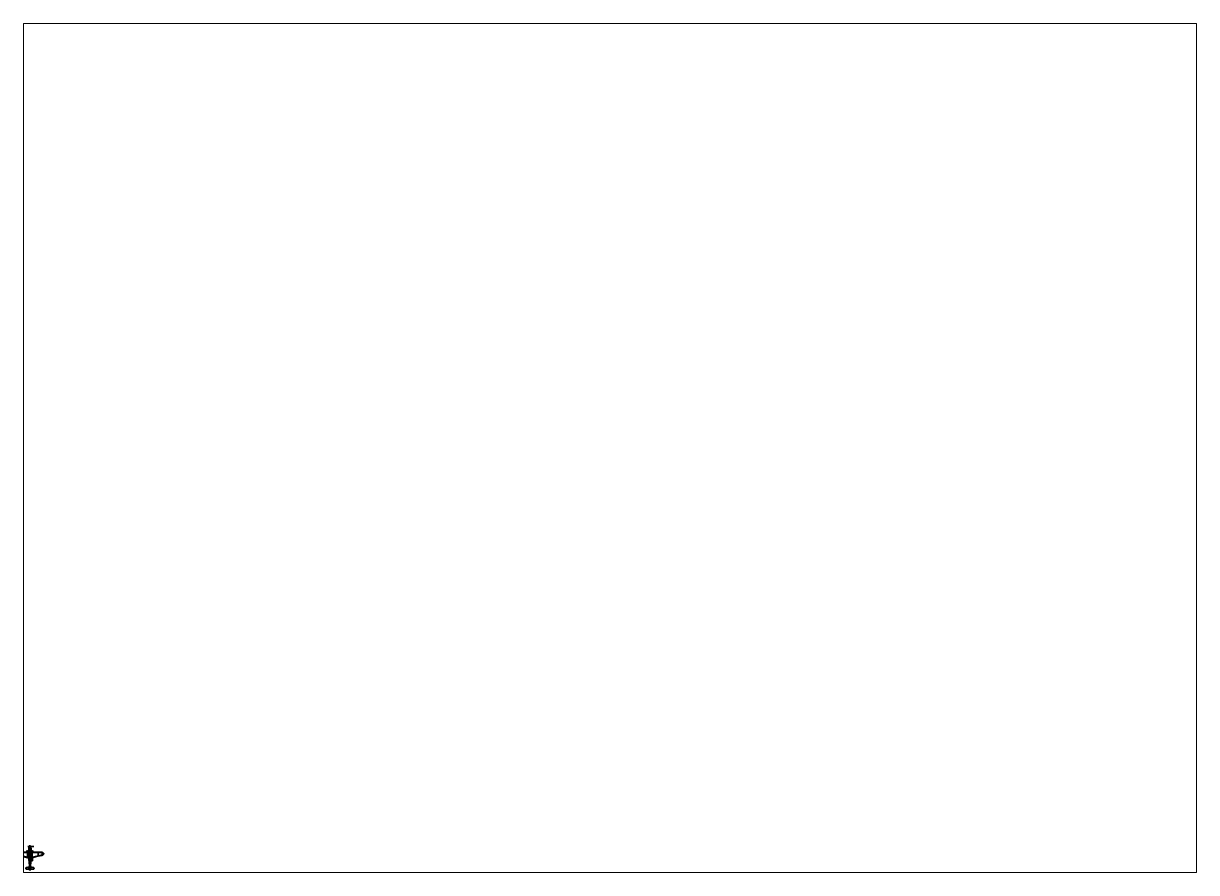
# Paper-space layout 'Layout1' of a CAD drawing. Header units: millimetres. Extents: x 28 to 251, y 20 to 181.
# The model-space entities are those that its viewports show. They can reach past a viewport. Long polylines and large blocks are cut down to what shows.
import ezdxf

# ---------------------------------------------------------------- set-up
doc = ezdxf.new("R2010")
doc.units = ezdxf.units.MM
for name, color, linetype in [('hull2', 6, 'Continuous'), ('propeller', 1, 'Continuous'), ('shassis', 3, 'Continuous'), ('wheels', 2, 'Continuous'), ('wing1', 1, 'Continuous'), ('wing2', 5, 'Continuous')]:
    doc.layers.add(name, color=color, linetype=linetype)

msp = doc.modelspace()

# ---------------------------------------------------------------- linework, layer by layer
for points in [[(-0.63, 2.5, 1.74), (-0.73, 2.5, 1.8), (-0.73, 2.6, 1.8), (-0.63, 2.6, 1.74)], [(-0.73, 2.5, 1.8), (-0.73, 2.5, 1.92), (-0.73, 2.6, 1.92), (-0.73, 2.6, 1.8)], [(-0.73, 2.5, 1.92), (-0.63, 2.5, 1.98), (-0.63, 2.6, 1.98), (-0.73, 2.6, 1.92)], [(-0.63, 2.6, 1.98), (-0.63, 2.6, 1.74), (-0.73, 2.6, 1.8), (-0.73, 2.6, 1.92)], [(-0.6, 2.39, 1.74), (-0.7, 2.33, 1.8), (-0.73, 2.5, 1.8), (-0.63, 2.5, 1.74)], [(-0.7, 2.33, 1.8), (-0.7, 2.33, 1.92), (-0.73, 2.5, 1.92), (-0.73, 2.5, 1.8)], [(-0.7, 2.33, 1.92), (-0.6, 2.39, 1.98), (-0.63, 2.5, 1.98), (-0.73, 2.5, 1.92)], [(-0.34, 2.15, 1.74), (-0.34, 1.82, 1.8), (-0.7, 2.33, 1.8), (-0.6, 2.39, 1.74)], [(-0.34, 1.82, 1.92), (-0.34, 2.15, 1.98), (-0.6, 2.39, 1.98), (-0.7, 2.33, 1.92)], [(-0.34, 1.82, 1.8), (-0.34, 1.82, 1.92), (-0.7, 2.33, 1.92), (-0.7, 2.33, 1.8)], [(-0.63, 2.5, 1.98), (-0.5, 2.52, 1.92), (-0.53, 2.6, 1.92), (-0.63, 2.6, 1.98)], [(-0.5, 2.52, 1.8), (-0.63, 2.5, 1.74), (-0.63, 2.6, 1.74), (-0.53, 2.6, 1.8)], [(-0.53, 2.6, 1.92), (-0.53, 2.6, 1.8), (-0.63, 2.6, 1.74), (-0.63, 2.6, 1.98)], [(-0.6, 2.39, 1.98), (-0.47, 2.48, 1.92), (-0.5, 2.52, 1.92), (-0.63, 2.5, 1.98)], [(-0.47, 2.48, 1.8), (-0.6, 2.39, 1.74), (-0.63, 2.5, 1.74), (-0.5, 2.52, 1.8)], [(-0.34, 2.15, 1.98), (-0.34, 2.44, 1.92), (-0.47, 2.48, 1.92), (-0.6, 2.39, 1.98)], [(-0.34, 2.44, 1.8), (-0.34, 2.15, 1.74), (-0.6, 2.39, 1.74), (-0.47, 2.48, 1.8)], [(-0.5, 2.52, 1.92), (-0.5, 2.52, 1.8), (-0.53, 2.6, 1.8), (-0.53, 2.6, 1.92)], [(-0.47, 2.48, 1.92), (-0.47, 2.48, 1.8), (-0.5, 2.52, 1.8), (-0.5, 2.52, 1.92)], [(-0.34, 2.44, 1.92), (-0.34, 2.44, 1.8), (-0.47, 2.48, 1.8), (-0.47, 2.48, 1.92)], [(-0.2, 1.43, 2.35), (-0.38, 1.1, 2.15), (-0.29, 1.1, 2.58), (-0.14, 1.2, 2.58)], [(-0.38, 1.1, 2.15), (-0.38, -0.04, 2.15), (-0.29, -0.04, 2.58), (-0.29, 1.1, 2.58)], [(-0.29, 3.12, 1.26), (-0.29, 2.36, 1.22), (-0.29, 2.36, 1.28), (-0.29, 3.12, 1.32)], [(0.29, 3.12, 1.32), (0.29, 3.12, 1.26), (-0.29, 3.12, 1.26), (-0.29, 3.12, 1.32)], [(0.29, 3.12, 1.26), (0.29, 2.36, 1.22), (-0.29, 2.36, 1.22), (-0.29, 3.12, 1.26)], [(0.29, 3.12, 1.26), (0.29, 3.08, 1.16), (-0.29, 3.08, 1.16), (-0.29, 3.12, 1.26)], [(-0.29, 3.08, 1.16), (-0.29, 2.53, 1.16), (-0.29, 2.36, 1.22), (-0.29, 3.12, 1.26)], [(-0.29, 3.12, 1.26), (-0.29, 2.36, 1.22), (0.29, 2.36, 1.22), (0.29, 3.12, 1.26)], [(0.29, 3.08, 1.16), (0.25, 3.06, 1.15), (-0.25, 3.06, 1.15), (-0.29, 3.08, 1.16)], [(-0.25, 3.06, 1.15), (-0.25, 2.88, 1.13), (-0.29, 2.88, 1.16), (-0.29, 3.08, 1.16)], [(-0.25, 2.88, 1.13), (-0.25, 2.78, 1.13), (-0.29, 2.78, 1.16), (-0.29, 2.88, 1.16)], [(-0.25, 2.78, 1.13), (-0.25, 2.67, 1.14), (-0.29, 2.53, 1.16), (-0.29, 2.78, 1.16)], [(-0.29, 2.53, 1.16), (-0.25, 2.67, 1.14), (0.25, 2.67, 1.14), (0.29, 2.53, 1.16)], [(-0.29, 2.36, 1.22), (-0.29, 2.53, 1.16), (0.29, 2.53, 1.16), (0.29, 2.36, 1.22)], [(-0.29, 2.36, 1.28), (-0.29, 2.36, 1.22), (0.29, 2.36, 1.22), (0.29, 2.36, 1.28)], [(-0.14, 1.2, 2.58), (-0.29, 1.1, 2.58), (0.29, 1.1, 2.58), (0.14, 1.2, 2.58)], [(-0.29, 1.1, 2.58), (-0.29, -0.04, 2.58), (0.29, -0.04, 2.58), (0.29, 1.1, 2.58)], [(0.25, 3.06, 1.15), (0.25, 2.88, 1.13), (-0.25, 2.88, 1.13), (-0.25, 3.06, 1.15)], [(0.25, 2.88, 1.13), (0.25, 2.78, 1.13), (-0.25, 2.78, 1.13), (-0.25, 2.88, 1.13)], [(0.25, 2.78, 1.13), (0.25, 2.67, 1.14), (-0.25, 2.67, 1.14), (-0.25, 2.78, 1.13)], [(0.14, 1.2, 2.58), (0.2, 1.43, 2.35), (-0.2, 1.43, 2.35), (-0.14, 1.2, 2.58)], [(0, 0.08, 2.58), (-0.04, 0.04, 2.58), (-0.01, 0.04, 3.12), (0, 0.05, 3.12)], [(-0.04, 0.04, 2.58), (0, 0, 2.58), (0, 0.03, 3.12), (-0.01, 0.04, 3.12)], [(-0.01, 0.04, 3.12), (0, 0.03, 3.12), (0.01, 0.04, 3.12), (0, 0.05, 3.12)], [(-0.01, 0.04, 3.1), (-0.01, 0.04, 3.08), (-0.01, -3.55, 3.21), (-0.01, -3.55, 3.22)], [(-0.01, 0.04, 3.08), (0.01, 0.04, 3.09), (0.01, -3.55, 3.22), (-0.01, -3.55, 3.21)], [(0.18, 3.95, 1.42), (0.33, 3.47, 1.32), (0, 3.47, 1.29), (0, 3.95, 1.37)], [(0, 3.95, 2.11), (0, 3.47, 2.22), (0.39, 3.47, 2.18), (0.18, 3.95, 2.06)], [(0.33, 3.47, 1.32), (0.33, 2.8, 1.29), (0, 2.8, 1.25), (0, 3.47, 1.29)], [(0, 3.47, 2.22), (0, 2.8, 2.31), (0.36, 2.8, 2.27), (0.39, 3.47, 2.18)], [(0.33, 2.8, 1.29), (0.33, 2.08, 1.26), (0, 2.08, 1.22), (0, 2.8, 1.25)], [(0, 2.8, 2.31), (0, 2.08, 2.37), (0.33, 2.08, 2.34), (0.36, 2.8, 2.27)], [(0.33, 2.08, 1.26), (0.33, 1.08, 1.26), (0, 1.08, 1.22), (0, 2.08, 1.22)], [(0, 2.08, 2.37), (0, 1.08, 2.41), (0.33, 1.08, 2.34), (0.33, 2.08, 2.34)], [(0.33, 1.08, 1.26), (0.28, -0.04, 1.36), (0, -0.04, 1.33), (0, 1.08, 1.22)], [(0.04, 0.04, 2.58), (0, 0.08, 2.58), (0, 0.05, 3.12), (0.01, 0.04, 3.12)], [(0, 0, 2.58), (0.04, 0.04, 2.58), (0.01, 0.04, 3.12), (0, 0.03, 3.12)], [(0.01, 0.04, 3.09), (-0.01, 0.04, 3.1), (-0.01, -3.55, 3.22), (0.01, -3.55, 3.22)], [(1, 0, -4), (1, 0, -5), (0, 0, -5), (0, 0, -4)], [(1, 0, -5), (1, -1, -5), (0, -1, -5), (0, 0, -5)], [(0, 0, -5), (0, -1, -5), (0, -1, -4), (0, 0, -4)], [(0, 0, -4), (0, -1, -4), (1, -1, -4), (1, 0, -4)], [(0.29, 1.1, 2.58), (0.38, 1.1, 2.15), (0.2, 1.43, 2.35), (0.14, 1.2, 2.58)], [(0.42, 3.47, 1.45), (0.33, 3.47, 1.32), (0.18, 3.95, 1.42), (0.32, 3.95, 1.56)], [(0.39, 3.47, 2.18), (0.41, 3.47, 2.07), (0.32, 3.95, 1.93), (0.18, 3.95, 2.06)], [(0.29, 2.88, 1.16), (0.25, 2.88, 1.13), (0.25, 3.06, 1.15), (0.29, 3.08, 1.16)], [(0.29, 2.78, 1.16), (0.25, 2.78, 1.13), (0.25, 2.88, 1.13), (0.29, 2.88, 1.16)], [(0.29, 2.53, 1.16), (0.25, 2.67, 1.14), (0.25, 2.78, 1.13), (0.29, 2.78, 1.16)], [(0.36, -0.04, 1.59), (0.28, -0.04, 1.36), (0.33, 1.08, 1.26), (0.42, 1.08, 1.42)], [(0.29, 2.36, 1.28), (0.29, 2.36, 1.22), (0.29, 3.12, 1.26), (0.29, 3.12, 1.32)], [(0.29, 2.36, 1.22), (0.29, 2.53, 1.16), (0.29, 3.08, 1.16), (0.29, 3.12, 1.26)], [(0.29, -0.04, 2.58), (0.38, -0.04, 2.15), (0.38, 1.1, 2.15), (0.29, 1.1, 2.58)], [(0.43, 3.47, 1.76), (0.42, 3.47, 1.45), (0.32, 3.95, 1.56), (0.37, 3.95, 1.74)], [(0.41, 3.47, 2.07), (0.43, 3.47, 1.76), (0.37, 3.95, 1.74), (0.32, 3.95, 1.93)], [(0.42, 2.8, 1.43), (0.33, 2.8, 1.29), (0.33, 3.47, 1.32), (0.42, 3.47, 1.45)], [(0.42, 2.08, 1.42), (0.33, 2.08, 1.26), (0.33, 2.8, 1.29), (0.42, 2.8, 1.43)], [(0.33, 2.08, 2.34), (0.39, 2.08, 2.16), (0.4, 2.8, 2.13), (0.36, 2.8, 2.27)], [(0.42, 1.08, 1.42), (0.33, 1.08, 1.26), (0.33, 2.08, 1.26), (0.42, 2.08, 1.42)], [(0.33, 1.08, 2.34), (0.39, 1.08, 2.16), (0.39, 2.08, 2.16), (0.33, 2.08, 2.34)], [(0.33, -0.04, 2.35), (0.38, -0.04, 2.15), (0.39, 1.08, 2.16), (0.33, 1.08, 2.34)], [(0.36, 2.8, 2.27), (0.4, 2.8, 2.13), (0.41, 3.47, 2.07), (0.39, 3.47, 2.18)], [(0.39, -0.04, 1.81), (0.36, -0.04, 1.59), (0.42, 1.08, 1.42), (0.44, 1.08, 1.76)], [(0.38, -0.04, 2.15), (0.39, -0.04, 1.81), (0.44, 1.08, 1.76), (0.39, 1.08, 2.16)], [(0.39, 2.08, 2.16), (0.44, 2.08, 1.76), (0.43, 2.8, 1.76), (0.4, 2.8, 2.13)], [(0.39, 1.08, 2.16), (0.44, 1.08, 1.76), (0.44, 2.08, 1.76), (0.39, 2.08, 2.16)], [(0.4, 2.8, 2.13), (0.43, 2.8, 1.76), (0.43, 3.47, 1.76), (0.41, 3.47, 2.07)], [(0.43, 2.8, 1.76), (0.42, 2.8, 1.43), (0.42, 3.47, 1.45), (0.43, 3.47, 1.76)], [(0.44, 2.08, 1.76), (0.42, 2.08, 1.42), (0.42, 2.8, 1.43), (0.43, 2.8, 1.76)], [(0.44, 1.08, 1.76), (0.42, 1.08, 1.42), (0.42, 2.08, 1.42), (0.44, 2.08, 1.76)], [(1, -1, -4), (1, -1, -5), (1, 0, -5), (1, 0, -4)], [(0, -2.99, 2.45), (0, -2.69, 2.28), (-0.06, -2.89, 2.28), (-0.06, -3.15, 2.45)], [(0, -2.69, 2.28), (0, -2.69, 2.15), (-0.02, -2.73, 2.15), (-0.06, -2.89, 2.28)], [(-0.02, -2.73, 2.15), (-0.02, -4.31, 2.15), (-0.06, -4.39, 2.28), (-0.06, -2.89, 2.28)], [(-0.06, -2.89, 2.28), (-0.06, -4.39, 2.28), (-0.06, -4.38, 2.45), (-0.06, -3.15, 2.45)], [(0, -3.15, 2.69), (0, -2.99, 2.45), (-0.06, -3.15, 2.45), (-0.05, -3.3, 2.69)], [(-0.06, -3.15, 2.45), (-0.06, -4.38, 2.45), (-0.05, -4.32, 2.69), (-0.05, -3.3, 2.69)], [(0, -3.32, 2.93), (0, -3.15, 2.69), (-0.05, -3.3, 2.69), (-0.04, -3.45, 2.93)], [(-0.05, -3.3, 2.69), (-0.05, -4.32, 2.69), (-0.04, -4.22, 2.93), (-0.04, -3.45, 2.93)], [(-0.04, -4.22, 2.93), (-0.05, -4.32, 2.69), (0, -4.4, 2.69), (0, -4.31, 2.93)], [(0, -3.41, 3.06), (0, -3.32, 2.93), (-0.04, -3.45, 2.93), (-0.04, -3.53, 3.06)], [(0, -3.51, 3.16), (0, -3.41, 3.06), (-0.04, -3.53, 3.06), (-0.04, -3.62, 3.16)], [(-0.04, -3.45, 2.93), (-0.04, -4.22, 2.93), (-0.04, -4.12, 3.06), (-0.04, -3.53, 3.06)], [(0, -3.67, 3.24), (0, -3.51, 3.16), (-0.04, -3.62, 3.16), (-0.03, -3.67, 3.19)], [(-0.04, -3.53, 3.06), (-0.04, -4.12, 3.06), (-0.04, -4.01, 3.16), (-0.04, -3.62, 3.16)], [(-0.04, -3.62, 3.16), (-0.04, -4.01, 3.16), (-0.03, -3.94, 3.19), (-0.03, -3.67, 3.19)], [(-0.03, -3.94, 3.19), (-0.04, -4.01, 3.16), (0, -4.08, 3.16), (0, -3.94, 3.24)], [(-0.04, -4.01, 3.16), (-0.04, -4.12, 3.06), (0, -4.21, 3.06), (0, -4.08, 3.16)], [(-0.04, -4.12, 3.06), (-0.04, -4.22, 2.93), (0, -4.31, 2.93), (0, -4.21, 3.06)], [(-0.03, -3.67, 3.19), (-0.03, -3.94, 3.19), (0, -3.94, 3.24), (0, -3.67, 3.24)], [(-0.01, -3.5, 3.12), (-0.01, -3.64, 3.13), (-0.01, -3.53, 3.24), (-0.01, -3.51, 3.19)], [(0.01, -3.55, 3.22), (-0.01, -3.55, 3.22), (-0.01, -3.55, 3.21)], [(0.28, -0.04, 1.36), (0.27, -0.5, 1.41), (0, -0.5, 1.37), (0, -0.04, 1.33)], [(0, -0.04, 2.58), (0, -0.5, 2.59), (0.25, -0.5, 2.59), (0.29, -0.04, 2.58)], [(0.27, -0.5, 1.41), (0.22, -1.51, 1.55), (0, -1.51, 1.52), (0, -0.5, 1.37)], [(0, -0.5, 2.59), (0, -1.51, 2.55), (0.19, -1.51, 2.52), (0.25, -0.5, 2.59)], [(0, -1, -4), (0, -1, -5), (1, -1, -5), (1, -1, -4)], [(0.22, -1.51, 1.55), (0.09, -2.9, 1.82), (0, -2.9, 1.78), (0, -1.51, 1.52)], [(0, -1.51, 2.55), (0, -2.9, 2.43), (0.1, -2.9, 2.4), (0.19, -1.51, 2.52)], [(0.09, -2.9, 1.82), (0.04, -3.74, 1.99), (0, -3.74, 1.96), (0, -2.9, 1.78)], [(0, -2.9, 2.43), (0, -3.74, 2.34), (0.05, -3.74, 2.31), (0.1, -2.9, 2.4)], [(0.04, -3.74, 1.99), (0.02, -4.43, 2.18), (0, -4.43, 2.16), (0, -3.74, 1.96)], [(0, -3.74, 2.34), (0, -4.43, 2.31), (0.02, -4.43, 2.3), (0.05, -3.74, 2.31)], [(0.02, -4.43, 2.27), (0.02, -4.43, 2.23), (0.07, -3.74, 2.08), (0.08, -3.74, 2.18)], [(0.02, -4.43, 2.23), (0.02, -4.43, 2.18), (0.04, -3.74, 1.99), (0.07, -3.74, 2.08)], [(0.02, -4.43, 2.29), (0.02, -4.43, 2.27), (0.08, -3.74, 2.18), (0.07, -3.74, 2.27)], [(0.02, -4.43, 2.3), (0.02, -4.43, 2.29), (0.07, -3.74, 2.27), (0.05, -3.74, 2.31)], [(0.07, -3.74, 2.08), (0.04, -3.74, 1.99), (0.09, -2.9, 1.82), (0.15, -2.9, 1.91)], [(0.05, -3.74, 2.31), (0.07, -3.74, 2.27), (0.16, -2.9, 2.31), (0.1, -2.9, 2.4)], [(0.07, -3.74, 2.27), (0.08, -3.74, 2.18), (0.17, -2.9, 2.12), (0.16, -2.9, 2.31)], [(0.08, -3.74, 2.18), (0.07, -3.74, 2.08), (0.15, -2.9, 1.91), (0.17, -2.9, 2.12)], [(0.15, -2.9, 1.91), (0.09, -2.9, 1.82), (0.22, -1.51, 1.55), (0.31, -1.51, 1.72)], [(0.1, -2.9, 2.4), (0.16, -2.9, 2.31), (0.28, -1.51, 2.35), (0.19, -1.51, 2.52)], [(0.17, -2.9, 2.12), (0.15, -2.9, 1.91), (0.31, -1.51, 1.72), (0.31, -1.51, 2.05)], [(0.16, -2.9, 2.31), (0.17, -2.9, 2.12), (0.31, -1.51, 2.05), (0.28, -1.51, 2.35)], [(0.19, -1.51, 2.52), (0.28, -1.51, 2.35), (0.33, -0.5, 2.39), (0.25, -0.5, 2.59)], [(0.31, -1.51, 1.72), (0.22, -1.51, 1.55), (0.27, -0.5, 1.41), (0.38, -0.5, 1.61)], [(0.25, -0.5, 2.59), (0.33, -0.5, 2.39), (0.38, -0.04, 2.15), (0.29, -0.04, 2.58)], [(0.38, -0.5, 1.61), (0.27, -0.5, 1.41), (0.28, -0.04, 1.36), (0.36, -0.04, 1.59)], [(0.28, -1.51, 2.35), (0.31, -1.51, 2.05), (0.38, -0.5, 2.04), (0.33, -0.5, 2.39)], [(0.31, -1.51, 2.05), (0.31, -1.51, 1.72), (0.38, -0.5, 1.61), (0.38, -0.5, 2.04)], [(0.33, -0.5, 2.39), (0.38, -0.5, 2.04), (0.39, -0.04, 1.81), (0.38, -0.04, 2.15)], [(0.38, -0.5, 2.04), (0.38, -0.5, 1.61), (0.36, -0.04, 1.59), (0.39, -0.04, 1.81)], [(-0.06, -4.39, 2.28), (-0.02, -4.31, 2.15), (0, -4.39, 2.15), (0, -4.51, 2.28)], [(-0.05, -4.32, 2.69), (-0.06, -4.38, 2.45), (0, -4.46, 2.45), (0, -4.4, 2.69)], [(-0.06, -4.38, 2.45), (-0.06, -4.39, 2.28), (0, -4.51, 2.28), (0, -4.46, 2.45)], [(0, -4.51, 2.27), (0, -4.51, 2.23), (0.02, -4.43, 2.23), (0.02, -4.43, 2.27)], [(0, -4.51, 2.23), (0, -4.43, 2.16), (0.02, -4.43, 2.18), (0.02, -4.43, 2.23)], [(0, -4.51, 2.28), (0, -4.51, 2.27), (0.02, -4.43, 2.27), (0.02, -4.43, 2.29)], [(0, -4.43, 2.31), (0, -4.51, 2.28), (0.02, -4.43, 2.29), (0.02, -4.43, 2.3)]]:
    msp.add_3dface(points)
at = {"layer": 'hull2'}
for points in [[(-0.39, 2.08, 2.16), (-0.44, 2.08, 1.76), (-0.43, 2.8, 1.76), (-0.4, 2.8, 2.13)], [(-0.44, 2.08, 1.76), (-0.42, 2.08, 1.42), (-0.42, 2.8, 1.43), (-0.43, 2.8, 1.76)], [(-0.39, 1.08, 2.16), (-0.44, 1.08, 1.76), (-0.44, 2.08, 1.76), (-0.39, 2.08, 2.16)], [(-0.44, 1.08, 1.76), (-0.42, 1.08, 1.42), (-0.42, 2.08, 1.42), (-0.44, 2.08, 1.76)], [(-0.38, -0.04, 2.15), (-0.39, -0.04, 1.81), (-0.44, 1.08, 1.76), (-0.39, 1.08, 2.16)], [(-0.39, -0.04, 1.81), (-0.36, -0.04, 1.59), (-0.42, 1.08, 1.42), (-0.44, 1.08, 1.76)], [(-0.41, 3.47, 2.07), (-0.43, 3.47, 1.76), (-0.37, 3.95, 1.74), (-0.32, 3.95, 1.93)], [(-0.43, 3.47, 1.76), (-0.42, 3.47, 1.45), (-0.32, 3.95, 1.56), (-0.37, 3.95, 1.74)], [(-0.4, 2.8, 2.13), (-0.43, 2.8, 1.76), (-0.43, 3.47, 1.76), (-0.41, 3.47, 2.07)], [(-0.43, 2.8, 1.76), (-0.42, 2.8, 1.43), (-0.42, 3.47, 1.45), (-0.43, 3.47, 1.76)], [(-0.42, 3.47, 1.45), (-0.33, 3.47, 1.32), (-0.19, 3.95, 1.42), (-0.32, 3.95, 1.56)], [(-0.42, 2.8, 1.43), (-0.33, 2.8, 1.29), (-0.33, 3.47, 1.32), (-0.42, 3.47, 1.45)], [(-0.42, 2.08, 1.42), (-0.33, 2.08, 1.26), (-0.33, 2.8, 1.29), (-0.42, 2.8, 1.43)], [(-0.42, 1.08, 1.42), (-0.33, 1.08, 1.26), (-0.33, 2.08, 1.26), (-0.42, 2.08, 1.42)], [(-0.36, -0.04, 1.59), (-0.28, -0.04, 1.36), (-0.33, 1.08, 1.26), (-0.42, 1.08, 1.42)], [(-0.39, 3.47, 2.18), (-0.41, 3.47, 2.07), (-0.32, 3.95, 1.93), (-0.19, 3.95, 2.06)], [(-0.36, 2.8, 2.27), (-0.4, 2.8, 2.13), (-0.41, 3.47, 2.07), (-0.39, 3.47, 2.18)], [(-0.33, 2.08, 2.34), (-0.39, 2.08, 2.16), (-0.4, 2.8, 2.13), (-0.36, 2.8, 2.27)], [(0, 3.95, 2.11), (0, 3.47, 2.22), (-0.39, 3.47, 2.18), (-0.19, 3.95, 2.06)], [(0, 3.47, 2.22), (0, 2.8, 2.31), (-0.36, 2.8, 2.27), (-0.39, 3.47, 2.18)], [(-0.33, 1.08, 2.34), (-0.39, 1.08, 2.16), (-0.39, 2.08, 2.16), (-0.33, 2.08, 2.34)], [(-0.33, -0.04, 2.35), (-0.38, -0.04, 2.15), (-0.39, 1.08, 2.16), (-0.33, 1.08, 2.34)], [(0, 2.8, 2.31), (0, 2.08, 2.37), (-0.33, 2.08, 2.34), (-0.36, 2.8, 2.27)], [(-0.19, 3.95, 1.42), (-0.33, 3.47, 1.32), (0, 3.47, 1.29), (0, 3.95, 1.37)], [(-0.33, 3.47, 1.32), (-0.33, 2.8, 1.29), (0, 2.8, 1.25), (0, 3.47, 1.29)], [(-0.33, 2.8, 1.29), (-0.33, 2.08, 1.26), (0, 2.08, 1.22), (0, 2.8, 1.25)], [(0, 2.08, 2.37), (0, 1.08, 2.41), (-0.33, 1.08, 2.34), (-0.33, 2.08, 2.34)], [(-0.33, 2.08, 1.26), (-0.33, 1.08, 1.26), (0, 1.08, 1.22), (0, 2.08, 1.22)], [(-0.33, 1.08, 1.26), (-0.28, -0.04, 1.36), (0, -0.04, 1.33), (0, 1.08, 1.22)], [(-0.38, -0.5, 2.04), (-0.38, -0.5, 1.61), (-0.36, -0.04, 1.59), (-0.39, -0.04, 1.81)], [(-0.33, -0.5, 2.39), (-0.38, -0.5, 2.04), (-0.39, -0.04, 1.81), (-0.38, -0.04, 2.15)], [(-0.38, -0.5, 1.61), (-0.27, -0.5, 1.41), (-0.28, -0.04, 1.36), (-0.36, -0.04, 1.59)], [(-0.25, -0.5, 2.59), (-0.33, -0.5, 2.39), (-0.38, -0.04, 2.15), (-0.29, -0.04, 2.58)], [(-0.31, -1.51, 2.05), (-0.31, -1.51, 1.72), (-0.38, -0.5, 1.61), (-0.38, -0.5, 2.04)], [(-0.31, -1.51, 1.72), (-0.22, -1.51, 1.55), (-0.27, -0.5, 1.41), (-0.38, -0.5, 1.61)], [(-0.28, -1.51, 2.35), (-0.31, -1.51, 2.05), (-0.38, -0.5, 2.04), (-0.33, -0.5, 2.39)], [(-0.19, -1.51, 2.52), (-0.28, -1.51, 2.35), (-0.33, -0.5, 2.39), (-0.25, -0.5, 2.59)], [(-0.17, -2.9, 2.12), (-0.15, -2.9, 1.91), (-0.31, -1.51, 1.72), (-0.31, -1.51, 2.05)], [(-0.15, -2.9, 1.91), (-0.09, -2.9, 1.82), (-0.22, -1.51, 1.55), (-0.31, -1.51, 1.72)], [(-0.16, -2.9, 2.31), (-0.17, -2.9, 2.12), (-0.31, -1.51, 2.05), (-0.28, -1.51, 2.35)], [(0, -0.04, 2.58), (0, -0.5, 2.59), (-0.25, -0.5, 2.59), (-0.29, -0.04, 2.58)], [(-0.28, -0.04, 1.36), (-0.27, -0.5, 1.41), (0, -0.5, 1.37), (0, -0.04, 1.33)], [(-0.1, -2.9, 2.4), (-0.16, -2.9, 2.31), (-0.28, -1.51, 2.35), (-0.19, -1.51, 2.52)], [(-0.27, -0.5, 1.41), (-0.22, -1.51, 1.55), (0, -1.51, 1.52), (0, -0.5, 1.37)], [(0, -0.5, 2.59), (0, -1.51, 2.55), (-0.19, -1.51, 2.52), (-0.25, -0.5, 2.59)], [(-0.22, -1.51, 1.55), (-0.09, -2.9, 1.82), (0, -2.9, 1.78), (0, -1.51, 1.52)], [(0, -1.51, 2.55), (0, -2.9, 2.43), (-0.1, -2.9, 2.4), (-0.19, -1.51, 2.52)], [(-0.07, -3.74, 2.27), (-0.08, -3.74, 2.18), (-0.17, -2.9, 2.12), (-0.16, -2.9, 2.31)], [(-0.08, -3.74, 2.18), (-0.07, -3.74, 2.08), (-0.15, -2.9, 1.91), (-0.17, -2.9, 2.12)], [(-0.05, -3.74, 2.31), (-0.07, -3.74, 2.27), (-0.16, -2.9, 2.31), (-0.1, -2.9, 2.4)], [(-0.07, -3.74, 2.08), (-0.04, -3.74, 1.99), (-0.09, -2.9, 1.82), (-0.15, -2.9, 1.91)], [(0, -2.9, 2.43), (0, -3.74, 2.34), (-0.05, -3.74, 2.31), (-0.1, -2.9, 2.4)], [(-0.09, -2.9, 1.82), (-0.04, -3.74, 1.99), (0, -3.74, 1.96), (0, -2.9, 1.78)], [(-0.02, -4.43, 2.27), (-0.02, -4.43, 2.23), (-0.07, -3.74, 2.08), (-0.08, -3.74, 2.18)], [(-0.02, -4.43, 2.29), (-0.02, -4.43, 2.27), (-0.08, -3.74, 2.18), (-0.07, -3.74, 2.27)], [(-0.02, -4.43, 2.23), (-0.02, -4.43, 2.18), (-0.04, -3.74, 1.99), (-0.07, -3.74, 2.08)], [(-0.02, -4.43, 2.3), (-0.02, -4.43, 2.29), (-0.07, -3.74, 2.27), (-0.05, -3.74, 2.31)], [(0, -3.74, 2.34), (0, -4.43, 2.31), (-0.02, -4.43, 2.3), (-0.05, -3.74, 2.31)], [(-0.04, -3.74, 1.99), (-0.02, -4.43, 2.18), (0, -4.43, 2.16), (0, -3.74, 1.96)], [(0, -2.69, 2.28), (0, -2.69, 2.15), (0.02, -2.73, 2.15), (0.06, -2.89, 2.28)], [(0, -2.99, 2.45), (0, -2.69, 2.28), (0.06, -2.89, 2.28), (0.06, -3.15, 2.45)], [(0, -3.15, 2.69), (0, -2.99, 2.45), (0.06, -3.15, 2.45), (0.05, -3.3, 2.69)], [(0, -3.32, 2.93), (0, -3.15, 2.69), (0.05, -3.3, 2.69), (0.04, -3.45, 2.93)], [(0, -3.41, 3.06), (0, -3.32, 2.93), (0.04, -3.45, 2.93), (0.04, -3.53, 3.06)], [(0, -3.51, 3.16), (0, -3.41, 3.06), (0.04, -3.53, 3.06), (0.04, -3.62, 3.16)], [(0, -3.67, 3.24), (0, -3.51, 3.16), (0.04, -3.62, 3.16), (0.03, -3.67, 3.19)], [(0.03, -3.67, 3.19), (0.03, -3.94, 3.19), (0, -3.94, 3.24), (0, -3.67, 3.24)], [(0.03, -3.94, 3.19), (0.04, -4.01, 3.16), (0, -4.08, 3.16), (0, -3.94, 3.24)], [(0.04, -4.01, 3.16), (0.04, -4.12, 3.06), (0, -4.21, 3.06), (0, -4.08, 3.16)], [(0.04, -4.12, 3.06), (0.04, -4.22, 2.93), (0, -4.31, 2.93), (0, -4.21, 3.06)], [(0.04, -4.22, 2.93), (0.05, -4.32, 2.69), (0, -4.4, 2.69), (0, -4.31, 2.93)], [(0.01, -3.5, 3.12), (0.01, -3.64, 3.13), (0.01, -3.53, 3.24), (0.01, -3.51, 3.19)], [(0.02, -2.73, 2.15), (0.02, -4.31, 2.15), (0.06, -4.39, 2.28), (0.06, -2.89, 2.28)], [(0.04, -3.62, 3.16), (0.04, -4.01, 3.16), (0.03, -3.94, 3.19), (0.03, -3.67, 3.19)], [(0.05, -3.3, 2.69), (0.05, -4.32, 2.69), (0.04, -4.22, 2.93), (0.04, -3.45, 2.93)], [(0.04, -3.45, 2.93), (0.04, -4.22, 2.93), (0.04, -4.12, 3.06), (0.04, -3.53, 3.06)], [(0.04, -3.53, 3.06), (0.04, -4.12, 3.06), (0.04, -4.01, 3.16), (0.04, -3.62, 3.16)], [(0.06, -3.15, 2.45), (0.06, -4.38, 2.45), (0.05, -4.32, 2.69), (0.05, -3.3, 2.69)], [(0.06, -2.89, 2.28), (0.06, -4.39, 2.28), (0.06, -4.38, 2.45), (0.06, -3.15, 2.45)], [(0, -4.43, 2.31), (0, -4.51, 2.28), (-0.02, -4.43, 2.29), (-0.02, -4.43, 2.3)], [(0, -4.51, 2.28), (0, -4.51, 2.27), (-0.02, -4.43, 2.27), (-0.02, -4.43, 2.29)], [(0, -4.51, 2.23), (0, -4.43, 2.16), (-0.02, -4.43, 2.18), (-0.02, -4.43, 2.23)], [(0, -4.51, 2.27), (0, -4.51, 2.23), (-0.02, -4.43, 2.23), (-0.02, -4.43, 2.27)], [(0.06, -4.39, 2.28), (0.02, -4.31, 2.15), (0, -4.39, 2.15), (0, -4.51, 2.28)], [(0.05, -4.32, 2.69), (0.06, -4.38, 2.45), (0, -4.46, 2.45), (0, -4.4, 2.69)], [(0.06, -4.38, 2.45), (0.06, -4.39, 2.28), (0, -4.51, 2.28), (0, -4.46, 2.45)]]:
    msp.add_3dface(points, dxfattribs=at)
at = {"layer": 'propeller'}
for points in [[(-0.32, 3.95, 1.55), (-0.37, 3.95, 1.74), (-0.26, 4.3, 1.74), (-0.23, 4.3, 1.61)], [(-0.37, 3.95, 1.74), (-0.32, 3.95, 1.93), (-0.23, 4.3, 1.87), (-0.26, 4.3, 1.74)], [(-0.19, 3.95, 1.42), (-0.32, 3.95, 1.55), (-0.23, 4.3, 1.61), (-0.13, 4.3, 1.51)], [(-0.32, 3.95, 1.93), (-0.19, 3.95, 2.06), (-0.13, 4.3, 1.97), (-0.23, 4.3, 1.87)], [(-0.23, 4.37, 1.74), (-0.26, 4.3, 1.74), (-0.23, 4.3, 1.87), (-0.2, 4.37, 1.85)], [(-0.2, 4.37, 1.63), (-0.23, 4.3, 1.61), (-0.26, 4.3, 1.74), (-0.23, 4.37, 1.74)], [(-0.13, 4.45, 1.74), (-0.23, 4.37, 1.74), (-0.2, 4.37, 1.85), (-0.11, 4.45, 1.8)], [(-0.11, 4.45, 1.68), (-0.2, 4.37, 1.63), (-0.23, 4.37, 1.74), (-0.13, 4.45, 1.74)], [(-0.2, 4.37, 1.85), (-0.23, 4.3, 1.87), (-0.13, 4.3, 1.97), (-0.11, 4.37, 1.94)], [(-0.11, 4.37, 1.54), (-0.13, 4.3, 1.51), (-0.23, 4.3, 1.61), (-0.2, 4.37, 1.63)], [(-0.11, 4.45, 1.8), (-0.2, 4.37, 1.85), (-0.11, 4.37, 1.94), (-0.06, 4.45, 1.85)], [(-0.06, 4.45, 1.63), (-0.11, 4.37, 1.54), (-0.2, 4.37, 1.63), (-0.11, 4.45, 1.68)], [(-0.19, 3.95, 2.06), (0, 3.95, 2.11), (0, 4.3, 2), (-0.13, 4.3, 1.97)], [(0, 3.95, 1.37), (-0.19, 3.95, 1.42), (-0.13, 4.3, 1.51), (0, 4.3, 1.48)], [(0, 4.5, 1.74), (-0.13, 4.45, 1.74), (-0.11, 4.45, 1.8), (0, 4.5, 1.74)], [(0, 4.5, 1.74), (-0.11, 4.45, 1.68), (-0.13, 4.45, 1.74), (0, 4.5, 1.74)], [(-0.11, 4.37, 1.94), (-0.13, 4.3, 1.97), (0, 4.3, 2), (0, 4.37, 1.97)], [(0, 4.37, 1.51), (0, 4.3, 1.48), (-0.13, 4.3, 1.51), (-0.11, 4.37, 1.54)], [(0, 4.5, 1.74), (-0.11, 4.45, 1.8), (-0.06, 4.45, 1.85), (0, 4.5, 1.74)], [(0, 4.5, 1.74), (-0.06, 4.45, 1.63), (-0.11, 4.45, 1.68), (0, 4.5, 1.74)], [(-0.06, 4.45, 1.85), (-0.11, 4.37, 1.94), (0, 4.37, 1.97), (0, 4.45, 1.87)], [(0, 4.45, 1.61), (0, 4.37, 1.51), (-0.11, 4.37, 1.54), (-0.06, 4.45, 1.63)], [(0, 4.5, 1.74), (-0.06, 4.45, 1.85), (0, 4.45, 1.87), (0, 4.5, 1.74)], [(0, 4.5, 1.74), (0, 4.45, 1.61), (-0.06, 4.45, 1.63), (0, 4.5, 1.74)], [(0, 4.5, 1.74), (0, 4.45, 1.87), (0.06, 4.45, 1.85), (0, 4.5, 1.74)], [(0, 4.5, 1.74), (0.06, 4.45, 1.85), (0.11, 4.45, 1.8), (0, 4.5, 1.74)], [(0, 4.5, 1.74), (0.11, 4.45, 1.8), (0.13, 4.45, 1.74), (0, 4.5, 1.74)], [(0, 4.5, 1.74), (0.13, 4.45, 1.74), (0.11, 4.45, 1.68), (0, 4.5, 1.74)], [(0, 4.5, 1.74), (0.11, 4.45, 1.68), (0.06, 4.45, 1.63), (0, 4.5, 1.74)], [(0, 4.5, 1.74), (0.06, 4.45, 1.63), (0, 4.45, 1.61), (0, 4.5, 1.74)], [(0, 4.45, 1.87), (0, 4.37, 1.97), (0.11, 4.37, 1.94), (0.06, 4.45, 1.85)], [(0.06, 4.45, 1.63), (0.11, 4.37, 1.54), (0, 4.37, 1.51), (0, 4.45, 1.61)], [(0, 4.37, 1.97), (0, 4.3, 2), (0.13, 4.3, 1.97), (0.11, 4.37, 1.94)], [(0.11, 4.37, 1.54), (0.13, 4.3, 1.51), (0, 4.3, 1.48), (0, 4.37, 1.51)], [(0.18, 3.95, 1.42), (0, 3.95, 1.37), (0, 4.3, 1.48), (0.13, 4.3, 1.51)], [(0, 3.95, 2.11), (0.18, 3.95, 2.06), (0.13, 4.3, 1.97), (0, 4.3, 2)], [(0.06, 4.45, 1.85), (0.11, 4.37, 1.94), (0.2, 4.37, 1.85), (0.11, 4.45, 1.8)], [(0.11, 4.45, 1.68), (0.2, 4.37, 1.63), (0.11, 4.37, 1.54), (0.06, 4.45, 1.63)], [(0.11, 4.45, 1.8), (0.2, 4.37, 1.85), (0.23, 4.37, 1.74), (0.13, 4.45, 1.74)], [(0.13, 4.45, 1.74), (0.23, 4.37, 1.74), (0.2, 4.37, 1.63), (0.11, 4.45, 1.68)], [(0.11, 4.37, 1.94), (0.13, 4.3, 1.97), (0.23, 4.3, 1.87), (0.2, 4.37, 1.85)], [(0.2, 4.37, 1.63), (0.23, 4.3, 1.61), (0.13, 4.3, 1.51), (0.11, 4.37, 1.54)], [(0.32, 3.95, 1.55), (0.18, 3.95, 1.42), (0.13, 4.3, 1.51), (0.23, 4.3, 1.61)], [(0.18, 3.95, 2.06), (0.32, 3.95, 1.93), (0.23, 4.3, 1.87), (0.13, 4.3, 1.97)], [(0.2, 4.37, 1.85), (0.23, 4.3, 1.87), (0.26, 4.3, 1.74), (0.23, 4.37, 1.74)], [(0.23, 4.37, 1.74), (0.26, 4.3, 1.74), (0.23, 4.3, 1.61), (0.2, 4.37, 1.63)], [(0.37, 3.95, 1.74), (0.32, 3.95, 1.55), (0.23, 4.3, 1.61), (0.26, 4.3, 1.74)], [(0.32, 3.95, 1.93), (0.37, 3.95, 1.74), (0.26, 4.3, 1.74), (0.23, 4.3, 1.87)], [(-0.69, 4.18, 3), (-0.74, 4.18, 3.02), (-0.77, 4.18, 3.01), (-0.77, 4.18, 2.96)], [(-0.6, 4.18, 2.93), (-0.69, 4.18, 3), (-0.77, 4.18, 2.96), (-0.74, 4.18, 2.85)], [(-0.75, 4.18, 0.51), (-0.74, 4.18, 0.46), (-0.71, 4.18, 0.44), (-0.67, 4.18, 0.46)], [(-0.73, 4.18, 0.62), (-0.75, 4.18, 0.51), (-0.67, 4.18, 0.46), (-0.59, 4.18, 0.54)], [(-0.47, 4.18, 2.78), (-0.6, 4.18, 2.93), (-0.74, 4.18, 2.85), (-0.67, 4.18, 2.67)], [(-0.67, 4.18, 0.81), (-0.73, 4.18, 0.62), (-0.59, 4.18, 0.54), (-0.47, 4.18, 0.69)], [(-0.36, 4.18, 2.63), (-0.47, 4.18, 2.78), (-0.67, 4.18, 2.67), (-0.59, 4.18, 2.5)], [(-0.59, 4.18, 0.98), (-0.67, 4.18, 0.81), (-0.47, 4.18, 0.69), (-0.36, 4.18, 0.85)], [(-0.23, 4.18, 2.42), (-0.36, 4.18, 2.63), (-0.59, 4.18, 2.5), (-0.48, 4.18, 2.28)], [(-0.48, 4.18, 1.2), (-0.59, 4.18, 0.98), (-0.36, 4.18, 0.85), (-0.23, 4.18, 1.06)], [(-0.14, 4.18, 2.24), (-0.23, 4.18, 2.42), (-0.48, 4.18, 2.28), (-0.36, 4.18, 2.11)], [(-0.36, 4.18, 1.37), (-0.48, 4.18, 1.2), (-0.23, 4.18, 1.06), (-0.14, 4.18, 1.24)], [(-0.05, 4.18, 1.85), (-0.14, 4.18, 2.24), (-0.36, 4.18, 2.11), (0, 4.18, 1.74)], [(-0.07, 4.18, 1.64), (-0.36, 4.18, 1.37), (-0.14, 4.18, 1.24), (0, 4.18, 1.74)], [(0.12, 4.18, 1.73), (0.5, 4.18, 1.61), (0.5, 4.18, 1.87), (0, 4.18, 1.74)], [(0.5, 4.18, 1.61), (0.71, 4.18, 1.6), (0.71, 4.18, 1.88), (0.5, 4.18, 1.87)], [(0.71, 4.18, 1.6), (0.95, 4.18, 1.61), (0.95, 4.18, 1.87), (0.71, 4.18, 1.88)], [(0.95, 4.18, 1.61), (1.14, 4.18, 1.63), (1.14, 4.18, 1.86), (0.95, 4.18, 1.87)], [(1.14, 4.18, 1.63), (1.33, 4.18, 1.67), (1.33, 4.18, 1.83), (1.14, 4.18, 1.86)], [(1.33, 4.18, 1.67), (1.44, 4.18, 1.71), (1.44, 4.18, 1.8), (1.33, 4.18, 1.83)], [(1.44, 4.18, 1.71), (1.48, 4.18, 1.74), (1.48, 4.18, 1.77), (1.44, 4.18, 1.8)]]:
    msp.add_3dface(points, dxfattribs=at)
at = {"layer": 'shassis'}
for points in [[(-1.08, 2.39, 0.31), (-1.08, 2.35, 0.27), (-0.77, 2.35, 0.27), (-0.81, 2.39, 0.31)], [(-1.08, 2.35, 0.35), (-1.08, 2.39, 0.31), (-0.81, 2.39, 0.31), (-0.85, 2.35, 0.35)], [(-1.08, 2.35, 0.27), (-1.08, 2.39, 0.31), (-1.08, 2.35, 0.35), (-1.08, 2.31, 0.31)], [(-1.08, 2.31, 0.31), (-1.08, 2.35, 0.35), (-0.85, 2.35, 0.35), (-0.81, 2.31, 0.31)], [(-1.08, 2.35, 0.27), (-1.08, 2.31, 0.31), (-0.81, 2.31, 0.31), (-0.77, 2.35, 0.27)], [(-0.85, 2.35, 0.35), (-0.81, 2.39, 0.31), (-0.54, 1.95, 1.31), (-0.58, 1.9, 1.31)], [(-0.81, 2.31, 0.31), (-0.85, 2.35, 0.35), (-0.58, 1.9, 1.31), (-0.54, 1.85, 1.31)], [(-0.81, 2.39, 0.31), (-0.77, 2.35, 0.27), (-0.5, 1.9, 1.31), (-0.54, 1.95, 1.31)], [(-0.77, 2.35, 0.27), (-0.81, 2.31, 0.31), (-0.54, 1.85, 1.31), (-0.5, 1.9, 1.31)], [(-0.76, 2.7, 0.3), (-0.68, 2.53, 0.61), (-0.68, 2.17, 0.61), (-0.76, 2, 0.3)], [(-0.68, 2.28, 0.61), (-0.51, 1.98, 1.27), (-0.51, 1.84, 1.27), (-0.68, 2.17, 0.61)], [(0.81, 2.39, 0.31), (0.77, 2.35, 0.27), (0.5, 1.9, 1.31), (0.54, 1.95, 1.31)], [(0.77, 2.35, 0.27), (0.81, 2.31, 0.31), (0.54, 1.85, 1.31), (0.5, 1.9, 1.31)], [(0.68, 2.28, 0.61), (0.51, 1.98, 1.27), (0.51, 1.84, 1.27), (0.68, 2.17, 0.61)], [(0.85, 2.35, 0.35), (0.81, 2.39, 0.31), (0.54, 1.95, 1.31), (0.58, 1.9, 1.31)], [(0.81, 2.31, 0.31), (0.85, 2.35, 0.35), (0.58, 1.9, 1.31), (0.54, 1.85, 1.31)], [(0.76, 2.7, 0.3), (0.68, 2.53, 0.61), (0.68, 2.17, 0.61), (0.76, 2, 0.3)], [(1.08, 2.39, 0.31), (1.08, 2.35, 0.27), (0.77, 2.35, 0.27), (0.81, 2.39, 0.31)], [(1.08, 2.35, 0.27), (1.08, 2.31, 0.31), (0.81, 2.31, 0.31), (0.77, 2.35, 0.27)], [(1.08, 2.35, 0.35), (1.08, 2.39, 0.31), (0.81, 2.39, 0.31), (0.85, 2.35, 0.35)], [(1.08, 2.31, 0.31), (1.08, 2.35, 0.35), (0.85, 2.35, 0.35), (0.81, 2.31, 0.31)], [(1.08, 2.35, 0.27), (1.08, 2.39, 0.31), (1.08, 2.35, 0.35), (1.08, 2.31, 0.31)], [(-0.05, -3.21, 1.7), (-0.05, -3.19, 1.92), (-0.05, -3.24, 1.92), (-0.05, -3.28, 1.73)], [(-0.05, -3.38, 1.6), (-0.05, -3.21, 1.7), (-0.05, -3.28, 1.73), (-0.05, -3.4, 1.63)], [(0.05, -3.21, 1.7), (0.05, -3.19, 1.92), (0.05, -3.24, 1.92), (0.05, -3.28, 1.73)], [(0.05, -3.38, 1.6), (0.05, -3.21, 1.7), (0.05, -3.28, 1.73), (0.05, -3.4, 1.63)]]:
    msp.add_3dface(points, dxfattribs=at)
at = {"layer": 'wheels'}
for points in [[(-0.99, 2.69, 0.31), (-1.11, 2.57, 0.31), (-1.11, 2.46, 0.5), (-0.99, 2.52, 0.6)], [(-0.99, 2.52, 0.02), (-1.11, 2.46, 0.12), (-1.11, 2.57, 0.31), (-0.99, 2.69, 0.31)], [(-1.11, 2.57, 0.31), (-0.99, 2.45, 0.31), (-0.99, 2.4, 0.4), (-1.11, 2.46, 0.5)], [(-1.11, 2.46, 0.12), (-0.99, 2.4, 0.22), (-0.99, 2.45, 0.31), (-1.11, 2.57, 0.31)], [(-0.99, 2.18, 0.02), (-1.11, 2.24, 0.12), (-1.11, 2.46, 0.12), (-0.99, 2.52, 0.02)], [(-0.99, 2.52, 0.6), (-1.11, 2.46, 0.5), (-1.11, 2.24, 0.5), (-0.99, 2.18, 0.6)], [(-1.11, 2.24, 0.12), (-0.99, 2.3, 0.22), (-0.99, 2.4, 0.22), (-1.11, 2.46, 0.12)], [(-1.11, 2.46, 0.5), (-0.99, 2.4, 0.4), (-0.99, 2.3, 0.4), (-1.11, 2.24, 0.5)], [(-1.11, 2.24, 0.5), (-0.99, 2.3, 0.4), (-0.99, 2.25, 0.31), (-1.11, 2.13, 0.31)], [(-1.11, 2.13, 0.31), (-0.99, 2.25, 0.31), (-0.99, 2.3, 0.22), (-1.11, 2.24, 0.12)], [(-0.99, 2.18, 0.6), (-1.11, 2.24, 0.5), (-1.11, 2.13, 0.31), (-0.99, 2.01, 0.31)], [(-0.99, 2.01, 0.31), (-1.11, 2.13, 0.31), (-1.11, 2.24, 0.12), (-0.99, 2.18, 0.02)], [(-0.87, 2.57, 0.31), (-0.99, 2.69, 0.31), (-0.99, 2.52, 0.6), (-0.87, 2.46, 0.5)], [(-0.87, 2.46, 0.12), (-0.99, 2.52, 0.02), (-0.99, 2.69, 0.31), (-0.87, 2.57, 0.31)], [(-0.99, 2.45, 0.31), (-0.87, 2.57, 0.31), (-0.87, 2.46, 0.5), (-0.99, 2.4, 0.4)], [(-0.99, 2.4, 0.22), (-0.87, 2.46, 0.12), (-0.87, 2.57, 0.31), (-0.99, 2.45, 0.31)], [(-0.87, 2.24, 0.12), (-0.99, 2.18, 0.02), (-0.99, 2.52, 0.02), (-0.87, 2.46, 0.12)], [(-0.87, 2.46, 0.5), (-0.99, 2.52, 0.6), (-0.99, 2.18, 0.6), (-0.87, 2.24, 0.5)], [(-0.99, 2.3, 0.22), (-0.87, 2.24, 0.12), (-0.87, 2.46, 0.12), (-0.99, 2.4, 0.22)], [(-0.99, 2.4, 0.4), (-0.87, 2.46, 0.5), (-0.87, 2.24, 0.5), (-0.99, 2.3, 0.4)], [(-0.99, 2.45, 0.31), (-0.99, 2.25, 0.31), (-0.99, 2.3, 0.4), (-0.99, 2.4, 0.4)], [(-0.99, 2.4, 0.22), (-0.99, 2.3, 0.22), (-0.99, 2.25, 0.31), (-0.99, 2.45, 0.31)], [(-0.99, 2.3, 0.4), (-0.87, 2.24, 0.5), (-0.87, 2.13, 0.31), (-0.99, 2.25, 0.31)], [(-0.99, 2.25, 0.31), (-0.87, 2.13, 0.31), (-0.87, 2.24, 0.12), (-0.99, 2.3, 0.22)], [(-0.87, 2.24, 0.5), (-0.99, 2.18, 0.6), (-0.99, 2.01, 0.31), (-0.87, 2.13, 0.31)], [(-0.87, 2.13, 0.31), (-0.99, 2.01, 0.31), (-0.99, 2.18, 0.02), (-0.87, 2.24, 0.12)], [(0.99, 2.52, 0.02), (0.87, 2.46, 0.12), (0.87, 2.57, 0.31), (0.99, 2.69, 0.31)], [(0.99, 2.69, 0.31), (0.87, 2.57, 0.31), (0.87, 2.46, 0.5), (0.99, 2.52, 0.6)], [(0.87, 2.46, 0.12), (0.99, 2.4, 0.22), (0.99, 2.45, 0.31), (0.87, 2.57, 0.31)], [(0.87, 2.57, 0.31), (0.99, 2.45, 0.31), (0.99, 2.4, 0.4), (0.87, 2.46, 0.5)], [(0.99, 2.18, 0.02), (0.87, 2.24, 0.12), (0.87, 2.46, 0.12), (0.99, 2.52, 0.02)], [(0.99, 2.52, 0.6), (0.87, 2.46, 0.5), (0.87, 2.24, 0.5), (0.99, 2.18, 0.6)], [(0.87, 2.24, 0.12), (0.99, 2.3, 0.22), (0.99, 2.4, 0.22), (0.87, 2.46, 0.12)], [(0.87, 2.46, 0.5), (0.99, 2.4, 0.4), (0.99, 2.3, 0.4), (0.87, 2.24, 0.5)], [(0.87, 2.13, 0.31), (0.99, 2.25, 0.31), (0.99, 2.3, 0.22), (0.87, 2.24, 0.12)], [(0.87, 2.24, 0.5), (0.99, 2.3, 0.4), (0.99, 2.25, 0.31), (0.87, 2.13, 0.31)], [(0.99, 2.01, 0.31), (0.87, 2.13, 0.31), (0.87, 2.24, 0.12), (0.99, 2.18, 0.02)], [(0.99, 2.18, 0.6), (0.87, 2.24, 0.5), (0.87, 2.13, 0.31), (0.99, 2.01, 0.31)], [(1.11, 2.46, 0.12), (0.99, 2.52, 0.02), (0.99, 2.69, 0.31), (1.11, 2.57, 0.31)], [(1.11, 2.57, 0.31), (0.99, 2.69, 0.31), (0.99, 2.52, 0.6), (1.11, 2.46, 0.5)], [(0.99, 2.4, 0.22), (1.11, 2.46, 0.12), (1.11, 2.57, 0.31), (0.99, 2.45, 0.31)], [(0.99, 2.45, 0.31), (1.11, 2.57, 0.31), (1.11, 2.46, 0.5), (0.99, 2.4, 0.4)], [(1.11, 2.24, 0.12), (0.99, 2.18, 0.02), (0.99, 2.52, 0.02), (1.11, 2.46, 0.12)], [(1.11, 2.46, 0.5), (0.99, 2.52, 0.6), (0.99, 2.18, 0.6), (1.11, 2.24, 0.5)], [(0.99, 2.3, 0.22), (1.11, 2.24, 0.12), (1.11, 2.46, 0.12), (0.99, 2.4, 0.22)], [(0.99, 2.4, 0.4), (1.11, 2.46, 0.5), (1.11, 2.24, 0.5), (0.99, 2.3, 0.4)], [(0.99, 2.45, 0.31), (0.99, 2.25, 0.31), (0.99, 2.3, 0.4), (0.99, 2.4, 0.4)], [(0.99, 2.4, 0.22), (0.99, 2.3, 0.22), (0.99, 2.25, 0.31), (0.99, 2.45, 0.31)], [(0.99, 2.25, 0.31), (1.11, 2.13, 0.31), (1.11, 2.24, 0.12), (0.99, 2.3, 0.22)], [(0.99, 2.3, 0.4), (1.11, 2.24, 0.5), (1.11, 2.13, 0.31), (0.99, 2.25, 0.31)], [(1.11, 2.13, 0.31), (0.99, 2.01, 0.31), (0.99, 2.18, 0.02), (1.11, 2.24, 0.12)], [(1.11, 2.24, 0.5), (0.99, 2.18, 0.6), (0.99, 2.01, 0.31), (1.11, 2.13, 0.31)], [(-0.05, -3.21, 1.61), (-0.05, -3.29, 1.75), (0.05, -3.29, 1.75), (0.05, -3.21, 1.61)], [(-0.05, -3.29, 1.47), (-0.05, -3.21, 1.61), (0.05, -3.21, 1.61), (0.05, -3.29, 1.47)], [(-0.05, -3.29, 1.47), (-0.05, -3.45, 1.75), (-0.05, -3.29, 1.75), (-0.05, -3.21, 1.61)], [(-0.05, -3.29, 1.75), (-0.05, -3.45, 1.75), (0.05, -3.45, 1.75), (0.05, -3.29, 1.75)], [(-0.05, -3.45, 1.47), (-0.05, -3.29, 1.47), (0.05, -3.29, 1.47), (0.05, -3.45, 1.47)], [(-0.05, -3.45, 1.47), (-0.05, -3.53, 1.61), (-0.05, -3.45, 1.75), (-0.05, -3.29, 1.47)], [(-0.05, -3.45, 1.75), (-0.05, -3.53, 1.61), (0.05, -3.53, 1.61), (0.05, -3.45, 1.75)], [(-0.05, -3.53, 1.61), (-0.05, -3.45, 1.47), (0.05, -3.45, 1.47), (0.05, -3.53, 1.61)], [(0.05, -3.29, 1.75), (0.05, -3.45, 1.75), (0.05, -3.53, 1.61), (0.05, -3.21, 1.61)], [(0.05, -3.21, 1.61), (0.05, -3.53, 1.61), (0.05, -3.45, 1.47), (0.05, -3.29, 1.47)]]:
    msp.add_3dface(points, dxfattribs=at)
at = {"layer": 'wing1'}
for points in [[(-4.48, 2.43, 1.8), (-4.47, 2.43, 1.81), (-4.46, 2.43, 1.8), (-4.47, 2.43, 1.79)], [(-4.47, 1.97, 1.82), (-4.45, 1.97, 1.8), (-4.46, 2.43, 1.8), (-4.47, 2.43, 1.81)], [(-4.45, 1.97, 1.8), (-4.47, 1.97, 1.78), (-4.47, 2.43, 1.79), (-4.46, 2.43, 1.8)], [(-4.47, 1.89, 1.87), (-2.98, 1.95, 1.75), (-2.98, 2.15, 1.65), (-4.47, 2.09, 1.8)], [(-4.47, 2.09, 1.8), (-2.98, 2.15, 1.65), (-2.98, 2.05, 1.54), (-4.47, 1.99, 1.72)], [(-2.98, 2.05, 1.54), (-2.98, 0.63, 1.54), (-4.47, 0.98, 1.72), (-4.47, 1.99, 1.72)], [(-4.47, 1.18, 1.87), (-2.98, 0.83, 1.75), (-2.98, 1.95, 1.75), (-4.47, 1.89, 1.87)], [(-4.47, 1.08, 1.8), (-2.98, 0.73, 1.65), (-2.98, 0.83, 1.75), (-4.47, 1.18, 1.87)], [(-4.47, 0.98, 1.72), (-2.98, 0.63, 1.54), (-2.98, 0.73, 1.65), (-4.47, 1.08, 1.8)], [(-2.98, 1.95, 1.75), (-0.83, 2.01, 1.58), (-0.83, 2.21, 1.45), (-2.98, 2.15, 1.65)], [(-2.98, 2.15, 1.65), (-0.83, 2.21, 1.45), (-0.83, 2.11, 1.27), (-2.98, 2.05, 1.54)], [(-0.83, 2.11, 1.27), (-0.83, 0.13, 1.29), (-2.98, 0.63, 1.54), (-2.98, 2.05, 1.54)], [(-2.98, 0.83, 1.75), (-0.83, 0.33, 1.58), (-0.83, 2.01, 1.58), (-2.98, 1.95, 1.75)], [(-2.98, 0.73, 1.65), (-0.83, 0.23, 1.45), (-0.83, 0.33, 1.58), (-2.98, 0.83, 1.75)], [(-2.98, 0.63, 1.54), (-0.83, 0.13, 1.29), (-0.83, 0.23, 1.45), (-2.98, 0.73, 1.65)], [(-0.83, 2.01, 1.58), (-0.49, 2.02, 1.55), (-0.49, 2.22, 1.4), (-0.83, 2.21, 1.45)], [(-0.83, 2.21, 1.45), (-0.49, 2.22, 1.4), (-0.49, 2.02, 1.21), (-0.83, 2.11, 1.27)], [(-0.49, 2.02, 1.21), (-0.49, 0.07, 1.21), (-0.83, 0.13, 1.29), (-0.83, 2.11, 1.27)], [(-0.83, 0.33, 1.58), (-0.49, 0.27, 1.55), (-0.49, 2.02, 1.55), (-0.83, 2.01, 1.58)], [(-0.83, 0.23, 1.45), (-0.49, 0.17, 1.4), (-0.49, 0.27, 1.55), (-0.83, 0.33, 1.58)], [(-0.83, 0.13, 1.29), (-0.49, 0.07, 1.21), (-0.49, 0.17, 1.4), (-0.83, 0.23, 1.45)], [(-0.49, 2.02, 1.55), (0, 2.02, 1.53), (0, 2.22, 1.39), (-0.49, 2.22, 1.4)], [(-0.49, 2.22, 1.4), (0, 2.22, 1.39), (0, 2.02, 1.21), (-0.49, 2.02, 1.21)], [(-0.49, 0.27, 1.55), (0, -0.1, 1.53), (0, 2.02, 1.53), (-0.49, 2.02, 1.55)], [(0, 2.02, 1.21), (0, -0.3, 1.36), (-0.49, 0.07, 1.21), (-0.49, 2.02, 1.21)], [(-0.49, 0.17, 1.4), (0, -0.2, 1.39), (0, -0.1, 1.53), (-0.49, 0.27, 1.55)], [(-0.49, 0.07, 1.21), (0, -0.3, 1.36), (0, -0.2, 1.39), (-0.49, 0.17, 1.4)], [(-1.51, -3.68, 2.58), (-1.47, -3.59, 2.59), (-1.47, -3.49, 2.55), (-1.53, -3.63, 2.55)], [(-1.53, -3.63, 2.55), (-1.47, -3.49, 2.55), (-1.47, -3.54, 2.52), (-1.52, -3.66, 2.54)], [(-1.53, -3.63, 2.55), (-1.53, -3.74, 2.55), (-1.51, -3.71, 2.58), (-1.51, -3.68, 2.58)], [(-1.52, -3.66, 2.54), (-1.52, -3.72, 2.54), (-1.53, -3.74, 2.55), (-1.53, -3.63, 2.55)], [(-1.53, -3.74, 2.55), (-1.47, -3.88, 2.55), (-1.47, -3.83, 2.59), (-1.51, -3.71, 2.58)], [(-1.52, -3.72, 2.54), (-1.47, -3.86, 2.52), (-1.47, -3.88, 2.55), (-1.53, -3.74, 2.55)], [(-1.47, -3.54, 2.52), (-1.47, -3.86, 2.52), (-1.52, -3.72, 2.54), (-1.52, -3.66, 2.54)], [(-1.51, -3.71, 2.58), (-1.47, -3.83, 2.59), (-1.47, -3.59, 2.59), (-1.51, -3.68, 2.58)], [(-1.47, -3.59, 2.59), (-1.37, -3.5, 2.6), (-1.37, -3.4, 2.55), (-1.47, -3.49, 2.55)], [(-1.47, -3.49, 2.55), (-1.37, -3.4, 2.55), (-1.37, -3.45, 2.52), (-1.47, -3.54, 2.52)], [(-1.37, -3.45, 2.52), (-1.37, -3.94, 2.52), (-1.47, -3.86, 2.52), (-1.47, -3.54, 2.52)], [(-1.47, -3.83, 2.59), (-1.37, -3.89, 2.6), (-1.37, -3.5, 2.6), (-1.47, -3.59, 2.59)], [(-1.47, -3.88, 2.55), (-1.37, -3.99, 2.55), (-1.37, -3.89, 2.6), (-1.47, -3.83, 2.59)], [(-1.47, -3.86, 2.52), (-1.37, -3.94, 2.52), (-1.37, -3.99, 2.55), (-1.47, -3.88, 2.55)], [(-1.37, -3.5, 2.6), (-1.27, -3.47, 2.6), (-1.27, -3.37, 2.55), (-1.37, -3.4, 2.55)], [(-1.37, -3.4, 2.55), (-1.27, -3.37, 2.55), (-1.27, -3.42, 2.52), (-1.37, -3.45, 2.52)], [(-1.27, -3.42, 2.52), (-1.27, -3.98, 2.52), (-1.37, -3.94, 2.52), (-1.37, -3.45, 2.52)], [(-1.37, -3.89, 2.6), (-1.27, -3.93, 2.6), (-1.27, -3.47, 2.6), (-1.37, -3.5, 2.6)], [(-1.37, -3.99, 2.55), (-1.27, -4.03, 2.55), (-1.27, -3.93, 2.6), (-1.37, -3.89, 2.6)], [(-1.37, -3.94, 2.52), (-1.27, -3.98, 2.52), (-1.27, -4.03, 2.55), (-1.37, -3.99, 2.55)], [(-1.27, -3.47, 2.6), (-0.36, -3.31, 2.6), (-0.36, -3.21, 2.55), (-1.27, -3.37, 2.55)], [(-1.27, -3.37, 2.55), (-0.36, -3.21, 2.55), (-0.36, -3.26, 2.49), (-1.27, -3.42, 2.52)], [(-0.36, -3.26, 2.49), (-0.36, -4.08, 2.49), (-1.27, -3.98, 2.52), (-1.27, -3.42, 2.52)], [(-1.27, -3.93, 2.6), (-0.36, -4.03, 2.6), (-0.36, -3.31, 2.6), (-1.27, -3.47, 2.6)], [(-1.27, -4.03, 2.55), (-0.36, -4.13, 2.55), (-0.36, -4.03, 2.6), (-1.27, -3.93, 2.6)], [(-1.27, -3.98, 2.52), (-0.36, -4.08, 2.49), (-0.36, -4.13, 2.55), (-1.27, -4.03, 2.55)], [(-0.36, -3.31, 2.6), (-0.27, -3.3, 2.6), (-0.27, -3.2, 2.55), (-0.36, -3.21, 2.55)], [(-0.36, -3.21, 2.55), (-0.27, -3.2, 2.55), (-0.27, -3.25, 2.49), (-0.36, -3.26, 2.49)], [(-0.27, -3.25, 2.49), (-0.27, -4.08, 2.49), (-0.36, -4.08, 2.49), (-0.36, -3.26, 2.49)], [(-0.36, -4.03, 2.6), (-0.27, -4.03, 2.6), (-0.27, -3.3, 2.6), (-0.36, -3.31, 2.6)], [(-0.36, -4.13, 2.55), (-0.27, -4.13, 2.55), (-0.27, -4.03, 2.6), (-0.36, -4.03, 2.6)], [(-0.36, -4.08, 2.49), (-0.27, -4.08, 2.49), (-0.27, -4.13, 2.55), (-0.36, -4.13, 2.55)], [(-0.27, -3.3, 2.6), (0, -3.24, 2.6), (0, -3.14, 2.55), (-0.27, -3.2, 2.55)], [(-0.27, -3.2, 2.55), (0, -3.14, 2.55), (0, -3.19, 2.49), (-0.27, -3.25, 2.49)], [(0, -3.19, 2.49), (0, -3.75, 2.49), (-0.27, -4.08, 2.49), (-0.27, -3.25, 2.49)], [(-0.27, -4.03, 2.6), (0, -3.73, 2.6), (0, -3.24, 2.6), (-0.27, -3.3, 2.6)], [(-0.27, -4.13, 2.55), (0, -3.78, 2.55), (0, -3.73, 2.6), (-0.27, -4.03, 2.6)], [(-0.27, -4.08, 2.49), (0, -3.75, 2.49), (0, -3.78, 2.55), (-0.27, -4.13, 2.55)]]:
    msp.add_3dface(points, dxfattribs=at)
at = {"layer": 'wing2'}
for points in [[(0.49, 2.22, 1.4), (0, 2.22, 1.39), (0, 2.02, 1.21), (0.49, 2.02, 1.21)], [(0.49, 2.02, 1.55), (0, 2.02, 1.53), (0, 2.22, 1.39), (0.49, 2.22, 1.4)], [(0, 2.02, 1.21), (0, -0.3, 1.36), (0.49, 0.07, 1.21), (0.49, 2.02, 1.21)], [(0.49, 0.27, 1.55), (0, -0.1, 1.53), (0, 2.02, 1.53), (0.49, 2.02, 1.55)], [(0.49, 0.17, 1.4), (0, -0.2, 1.39), (0, -0.1, 1.53), (0.49, 0.27, 1.55)], [(0.49, 0.07, 1.21), (0, -0.3, 1.36), (0, -0.2, 1.39), (0.49, 0.17, 1.4)], [(0.83, 2.21, 1.45), (0.49, 2.22, 1.4), (0.49, 2.02, 1.21), (0.83, 2.11, 1.27)], [(0.83, 2.01, 1.58), (0.49, 2.02, 1.55), (0.49, 2.22, 1.4), (0.83, 2.21, 1.45)], [(0.49, 2.02, 1.21), (0.49, 0.07, 1.21), (0.83, 0.13, 1.29), (0.83, 2.11, 1.27)], [(0.83, 0.33, 1.58), (0.49, 0.27, 1.55), (0.49, 2.02, 1.55), (0.83, 2.01, 1.58)], [(0.83, 0.23, 1.45), (0.49, 0.17, 1.4), (0.49, 0.27, 1.55), (0.83, 0.33, 1.58)], [(0.83, 0.13, 1.29), (0.49, 0.07, 1.21), (0.49, 0.17, 1.4), (0.83, 0.23, 1.45)], [(2.98, 2.15, 1.65), (0.83, 2.21, 1.45), (0.83, 2.11, 1.27), (2.98, 2.05, 1.54)], [(2.98, 1.95, 1.75), (0.83, 2.01, 1.58), (0.83, 2.21, 1.45), (2.98, 2.15, 1.65)], [(0.83, 2.11, 1.27), (0.83, 0.13, 1.29), (2.98, 0.63, 1.54), (2.98, 2.05, 1.54)], [(2.98, 0.83, 1.75), (0.83, 0.33, 1.58), (0.83, 2.01, 1.58), (2.98, 1.95, 1.75)], [(2.98, 0.73, 1.65), (0.83, 0.23, 1.45), (0.83, 0.33, 1.58), (2.98, 0.83, 1.75)], [(2.98, 0.63, 1.54), (0.83, 0.13, 1.29), (0.83, 0.23, 1.45), (2.98, 0.73, 1.65)], [(4.47, 1.89, 1.87), (2.98, 1.95, 1.75), (2.98, 2.15, 1.65), (4.47, 2.09, 1.8)], [(4.47, 2.09, 1.8), (2.98, 2.15, 1.65), (2.98, 2.05, 1.54), (4.47, 1.99, 1.72)], [(2.98, 2.05, 1.54), (2.98, 0.63, 1.54), (4.47, 0.98, 1.72), (4.47, 1.99, 1.72)], [(4.47, 1.18, 1.87), (2.98, 0.83, 1.75), (2.98, 1.95, 1.75), (4.47, 1.89, 1.87)], [(4.47, 1.08, 1.8), (2.98, 0.73, 1.65), (2.98, 0.83, 1.75), (4.47, 1.18, 1.87)], [(4.47, 0.98, 1.72), (2.98, 0.63, 1.54), (2.98, 0.73, 1.65), (4.47, 1.08, 1.8)], [(4.66, 1.85, 1.88), (4.47, 1.89, 1.87), (4.47, 2.09, 1.8), (4.66, 2.05, 1.82)], [(4.66, 2.05, 1.82), (4.47, 2.09, 1.8), (4.47, 1.99, 1.72), (4.66, 1.95, 1.75)], [(4.47, 1.99, 1.72), (4.47, 0.98, 1.72), (4.66, 1.04, 1.75), (4.66, 1.95, 1.75)], [(4.66, 1.24, 1.88), (4.47, 1.18, 1.87), (4.47, 1.89, 1.87), (4.66, 1.85, 1.88)], [(4.66, 1.14, 1.82), (4.47, 1.08, 1.8), (4.47, 1.18, 1.87), (4.66, 1.24, 1.88)], [(4.66, 1.04, 1.75), (4.47, 0.98, 1.72), (4.47, 1.08, 1.8), (4.66, 1.14, 1.82)], [(4.85, 1.73, 1.88), (4.66, 1.85, 1.88), (4.66, 2.05, 1.82), (4.85, 1.93, 1.84)], [(4.85, 1.93, 1.84), (4.66, 2.05, 1.82), (4.66, 1.95, 1.75), (4.85, 1.83, 1.79)], [(4.66, 1.95, 1.75), (4.66, 1.04, 1.75), (4.85, 1.16, 1.79), (4.85, 1.83, 1.79)], [(4.85, 1.36, 1.88), (4.66, 1.24, 1.88), (4.66, 1.85, 1.88), (4.85, 1.73, 1.88)], [(4.85, 1.26, 1.84), (4.66, 1.14, 1.82), (4.66, 1.24, 1.88), (4.85, 1.36, 1.88)], [(4.85, 1.16, 1.79), (4.66, 1.04, 1.75), (4.66, 1.14, 1.82), (4.85, 1.26, 1.84)], [(4.98, 1.79, 1.85), (4.85, 1.93, 1.84), (4.85, 1.83, 1.79), (4.98, 1.75, 1.81)], [(4.98, 1.69, 1.88), (4.85, 1.73, 1.88), (4.85, 1.93, 1.84), (4.98, 1.79, 1.85)], [(4.85, 1.83, 1.79), (4.85, 1.16, 1.79), (4.98, 1.33, 1.81), (4.98, 1.75, 1.81)], [(4.98, 1.43, 1.88), (4.85, 1.36, 1.88), (4.85, 1.73, 1.88), (4.98, 1.69, 1.88)], [(4.98, 1.38, 1.85), (4.85, 1.26, 1.84), (4.85, 1.36, 1.88), (4.98, 1.43, 1.88)], [(4.98, 1.33, 1.81), (4.85, 1.16, 1.79), (4.85, 1.26, 1.84), (4.98, 1.38, 1.85)], [(5.05, 1.65, 1.85), (4.98, 1.79, 1.85), (4.98, 1.75, 1.81), (5.03, 1.63, 1.83)], [(5.03, 1.6, 1.87), (4.98, 1.69, 1.88), (4.98, 1.79, 1.85), (5.05, 1.65, 1.85)], [(4.98, 1.75, 1.81), (4.98, 1.33, 1.81), (5.03, 1.49, 1.83), (5.03, 1.63, 1.83)], [(5.03, 1.57, 1.87), (4.98, 1.43, 1.88), (4.98, 1.69, 1.88), (5.03, 1.6, 1.87)], [(5.05, 1.52, 1.85), (4.98, 1.38, 1.85), (4.98, 1.43, 1.88), (5.03, 1.57, 1.87)], [(5.03, 1.49, 1.83), (4.98, 1.33, 1.81), (4.98, 1.38, 1.85), (5.05, 1.52, 1.85)], [(5.03, 1.63, 1.83), (5.03, 1.49, 1.83), (5.05, 1.52, 1.85), (5.05, 1.65, 1.85)], [(5.05, 1.65, 1.85), (5.05, 1.52, 1.85), (5.03, 1.57, 1.87), (5.03, 1.6, 1.87)], [(0.27, -3.2, 2.55), (0, -3.14, 2.55), (0, -3.19, 2.49), (0.27, -3.25, 2.49)], [(0.27, -3.3, 2.6), (0, -3.24, 2.6), (0, -3.14, 2.55), (0.27, -3.2, 2.55)], [(0, -3.19, 2.49), (0, -3.75, 2.49), (0.27, -4.08, 2.49), (0.27, -3.25, 2.49)], [(0.27, -4.03, 2.6), (0, -3.73, 2.6), (0, -3.24, 2.6), (0.27, -3.3, 2.6)], [(0.27, -4.13, 2.55), (0, -3.78, 2.55), (0, -3.73, 2.6), (0.27, -4.03, 2.6)], [(0.27, -4.08, 2.49), (0, -3.75, 2.49), (0, -3.78, 2.55), (0.27, -4.13, 2.55)], [(0.36, -3.21, 2.55), (0.27, -3.2, 2.55), (0.27, -3.25, 2.49), (0.36, -3.26, 2.49)], [(0.36, -3.31, 2.6), (0.27, -3.3, 2.6), (0.27, -3.2, 2.55), (0.36, -3.21, 2.55)], [(0.27, -3.25, 2.49), (0.27, -4.08, 2.49), (0.36, -4.08, 2.49), (0.36, -3.26, 2.49)], [(0.36, -4.03, 2.6), (0.27, -4.03, 2.6), (0.27, -3.3, 2.6), (0.36, -3.31, 2.6)], [(0.36, -4.13, 2.55), (0.27, -4.13, 2.55), (0.27, -4.03, 2.6), (0.36, -4.03, 2.6)], [(0.36, -4.08, 2.49), (0.27, -4.08, 2.49), (0.27, -4.13, 2.55), (0.36, -4.13, 2.55)], [(1.27, -3.37, 2.55), (0.36, -3.21, 2.55), (0.36, -3.26, 2.49), (1.27, -3.42, 2.52)], [(1.27, -3.47, 2.6), (0.36, -3.31, 2.6), (0.36, -3.21, 2.55), (1.27, -3.37, 2.55)], [(0.36, -3.26, 2.49), (0.36, -4.08, 2.49), (1.27, -3.98, 2.52), (1.27, -3.42, 2.52)], [(1.27, -3.93, 2.6), (0.36, -4.03, 2.6), (0.36, -3.31, 2.6), (1.27, -3.47, 2.6)], [(1.27, -4.03, 2.55), (0.36, -4.13, 2.55), (0.36, -4.03, 2.6), (1.27, -3.93, 2.6)], [(1.27, -3.98, 2.52), (0.36, -4.08, 2.49), (0.36, -4.13, 2.55), (1.27, -4.03, 2.55)], [(1.37, -3.4, 2.55), (1.27, -3.37, 2.55), (1.27, -3.42, 2.52), (1.37, -3.45, 2.52)], [(1.37, -3.5, 2.6), (1.27, -3.47, 2.6), (1.27, -3.37, 2.55), (1.37, -3.4, 2.55)], [(1.27, -3.42, 2.52), (1.27, -3.98, 2.52), (1.37, -3.94, 2.52), (1.37, -3.45, 2.52)], [(1.37, -3.89, 2.6), (1.27, -3.93, 2.6), (1.27, -3.47, 2.6), (1.37, -3.5, 2.6)], [(1.37, -3.99, 2.55), (1.27, -4.03, 2.55), (1.27, -3.93, 2.6), (1.37, -3.89, 2.6)], [(1.37, -3.94, 2.52), (1.27, -3.98, 2.52), (1.27, -4.03, 2.55), (1.37, -3.99, 2.55)], [(1.47, -3.49, 2.55), (1.37, -3.4, 2.55), (1.37, -3.45, 2.52), (1.47, -3.54, 2.52)], [(1.47, -3.59, 2.59), (1.37, -3.5, 2.6), (1.37, -3.4, 2.55), (1.47, -3.49, 2.55)], [(1.37, -3.45, 2.52), (1.37, -3.94, 2.52), (1.47, -3.86, 2.52), (1.47, -3.54, 2.52)], [(1.47, -3.83, 2.59), (1.37, -3.89, 2.6), (1.37, -3.5, 2.6), (1.47, -3.59, 2.59)], [(1.47, -3.88, 2.55), (1.37, -3.99, 2.55), (1.37, -3.89, 2.6), (1.47, -3.83, 2.59)], [(1.47, -3.86, 2.52), (1.37, -3.94, 2.52), (1.37, -3.99, 2.55), (1.47, -3.88, 2.55)], [(1.53, -3.63, 2.55), (1.47, -3.49, 2.55), (1.47, -3.54, 2.52), (1.52, -3.66, 2.54)], [(1.51, -3.68, 2.58), (1.47, -3.59, 2.59), (1.47, -3.49, 2.55), (1.53, -3.63, 2.55)], [(1.47, -3.54, 2.52), (1.47, -3.86, 2.52), (1.52, -3.72, 2.54), (1.52, -3.66, 2.54)], [(1.51, -3.71, 2.58), (1.47, -3.83, 2.59), (1.47, -3.59, 2.59), (1.51, -3.68, 2.58)], [(1.53, -3.74, 2.55), (1.47, -3.88, 2.55), (1.47, -3.83, 2.59), (1.51, -3.71, 2.58)], [(1.52, -3.72, 2.54), (1.47, -3.86, 2.52), (1.47, -3.88, 2.55), (1.53, -3.74, 2.55)], [(1.53, -3.63, 2.55), (1.53, -3.74, 2.55), (1.51, -3.71, 2.58), (1.51, -3.68, 2.58)], [(1.52, -3.66, 2.54), (1.52, -3.72, 2.54), (1.53, -3.74, 2.55), (1.53, -3.63, 2.55)]]:
    msp.add_3dface(points, dxfattribs=at)

psp = doc.layouts.get("Layout1")

# ---------------------------------------------------------------- viewports
at = {"layer": '0'}
psp.add_viewport(center=(139.22, 100.81), size=(222.76, 161.29), view_center_point=(210, 148.5), view_height=307.4901, dxfattribs=at)

doc.saveas('drawing.dxf')
